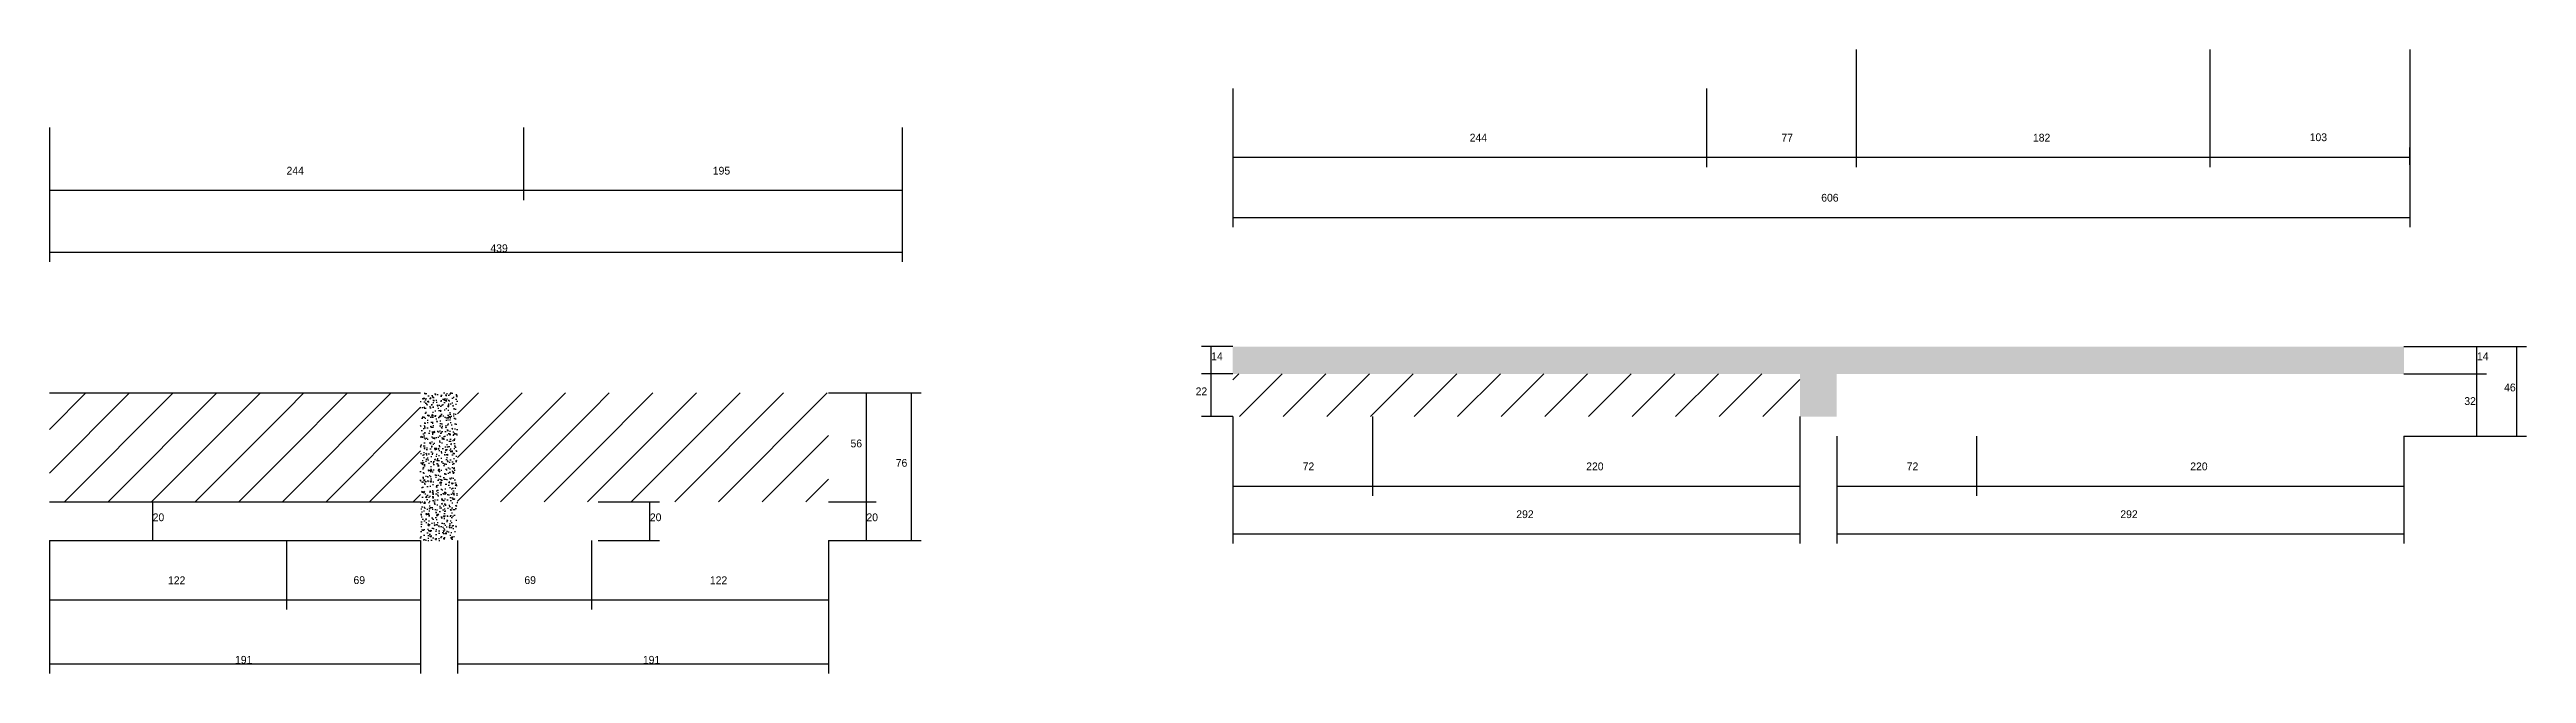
# Model space of a CAD drawing. Header units: metres. Extents: x 51528 to 133537, y 28019 to 29041.
# Drawn here: x 130749 to 132025, y 28720 to 29041 of the extents above; entities that cross this region are included whole.
import ezdxf

# ---------------------------------------------------------------- set-up
doc = ezdxf.new("R2010")
doc.units = ezdxf.units.M
for name, color, linetype in [('COTA', 2, 'Continuous'), ('Hachura', 8, 'Continuous'), ('Paineis', 7, 'Continuous')]:
    doc.layers.add(name, color=color, linetype=linetype)

msp = doc.modelspace()

# ---------------------------------------------------------------- texts
at = {"layer": 'COTA'}
for s, p in [('244', (131480.6, 28994)), ('77', (131641.1, 28994)), ('182', (131770.6, 28994)), ('103', (131913.1, 28994.2)), ('244', (130871.4, 28977)), ('195', (131090.9, 28977)), ('606', (131661.6, 28963.1)), ('439', (130976.4, 28937.1)), ('14', (131347.5, 28881.5)), ('14', (131999.2, 28881.5)), ('22', (131339.5, 28863.5)), ('32', (131992.7, 28858.5)), ('46', (132013.2, 28865.5)), ('56', (131161.8, 28836.7)), ('76', (131185.1, 28826.7)), ('72', (131394.6, 28824.9)), ('220', (131540.6, 28824.9)), ('72', (131705.6, 28824.9)), ('220', (131851.6, 28824.9)), ('20', (130802.5, 28798.7)), ('20', (131058.5, 28798.7)), ('20', (131170, 28798.7)), ('292', (131504.6, 28800.3)), ('292', (131815.6, 28800.3)), ('122', (130810.4, 28766.3)), ('69', (130905.9, 28766.4)), ('69', (130993.9, 28766.4)), ('122', (131089.4, 28766.3)), ('191', (130844.9, 28725.4)), ('191', (131054.9, 28725.4))]:
    msp.add_text(s, height=4, dxfattribs=at).set_placement(p)

# ---------------------------------------------------------------- hatches: boundary and pattern name
at = {"layer": 'COTA'}
h = msp.add_hatch(dxfattribs=at)
h.set_pattern_fill('AR-CONC', scale=0.03)
h.paths.add_polyline_path([(131358.6, 28888.5), (131358.6, 28874.5), (131650.6, 28874.5), (131650.6, 28852.5), (131669.6, 28852.5), (131669.6, 28874.5), (131961.6, 28874.5), (131961.6, 28888.5)])
h = msp.add_hatch(dxfattribs=at)
h.set_pattern_fill('AR-CONC', scale=0.03)
h.paths.add_polyline_path([(130959.4, 28864.7), (130940.4, 28864.7), (130940.4, 28864.7), (130940.4, 28788.7), (130940.4, 28788.7), (130959.4, 28788.7), (130959.4, 28788.7), (130959.4, 28864.7)])
at = {"layer": 'Hachura'}
h = msp.add_hatch(dxfattribs=at)
h.set_pattern_fill('ANSI31', scale=5)
h.paths.add_polyline_path([(131358.6, 28874.5), (131358.6, 28852.5), (131430.6, 28852.5), (131430.6, 28874.5)])
h = msp.add_hatch(dxfattribs=at)
h.set_pattern_fill('ANSI31', scale=5)
h.paths.add_polyline_path([(131650.6, 28852.5), (131650.6, 28874.5), (131430.6, 28874.5), (131430.6, 28852.5)])
h = msp.add_hatch(dxfattribs=at)
h.set_pattern_fill('ANSI31', scale=5)
h.paths.add_polyline_path([(130871.4, 28864.7), (130749.4, 28864.7), (130749.4, 28808.7), (130871.4, 28808.7)])
h = msp.add_hatch(dxfattribs=at)
h.set_pattern_fill('ANSI31', scale=5)
h.paths.add_polyline_path([(130871.4, 28864.7), (130871.4, 28808.7), (130940.4, 28808.7), (130940.4, 28864.7)])
h = msp.add_hatch(dxfattribs=at)
h.set_pattern_fill('ANSI31', scale=5)
h.paths.add_polyline_path([(130959.4, 28864.7), (130959.4, 28808.7), (131028.4, 28808.7), (131028.4, 28864.7)])
h = msp.add_hatch(dxfattribs=at)
h.set_pattern_fill('ANSI31', scale=5)
h.paths.add_polyline_path([(131028.4, 28864.7), (131028.4, 28808.7), (131150.4, 28808.7), (131150.4, 28864.7)])

# ---------------------------------------------------------------- linework, layer by layer
at = {"layer": 'COTA'}
for p, q in [((131679.6, 29041.3), (131679.6, 28980.9)), ((131861.6, 29041.3), (131861.6, 28980.9)), ((131964.6, 29041.3), (131964.6, 28950)), ((131358.6, 29021.3), (131358.6, 28980.9)), ((131358.6, 29021.3), (131358.6, 28950)), ((131602.6, 29021.3), (131602.6, 28980.9)), ((131602.6, 29021.3), (131602.6, 28980.9)), ((131679.6, 29021.3), (131679.6, 28980.9)), ((131861.6, 29021.3), (131861.6, 28980.9)), ((130749.4, 29001.2), (130749.4, 28932.1)), ((130749.4, 29001.2), (130749.4, 28963.9)), ((130993.4, 29001.2), (130993.4, 28963.9)), ((130993.4, 29001.2), (130993.4, 28963.9)), ((131188.4, 29001.2), (131188.4, 28932.1)), ((131188.4, 29001.2), (131188.4, 28963.9)), ((131964.6, 28982.1), (131964.6, 28990.9)), ((131358.6, 28985.9), (131602.6, 28985.9)), ((131602.6, 28985.9), (131679.6, 28985.9)), ((131679.6, 28985.9), (131861.6, 28985.9)), ((131861.6, 28985.9), (131964.6, 28985.9)), ((130749.4, 28968.9), (130993.4, 28968.9)), ((130993.4, 28968.9), (131188.4, 28968.9)), ((131358.6, 28955), (131964.6, 28955)), ((130749.4, 28937.1), (131188.4, 28937.1)), ((131358.6, 28888.5), (131342.5, 28888.5)), ((131347.5, 28874.5), (131347.5, 28888.5)), ((131961.6, 28888.5), (132004.2, 28888.5)), ((131961.6, 28888.5), (132024.7, 28888.5)), ((131999.2, 28874.5), (131999.2, 28888.5)), ((132019.7, 28842.5), (132019.7, 28888.5)), ((131358.6, 28874.5), (131342.5, 28874.5)), ((131358.6, 28874.5), (131342.5, 28874.5)), ((131347.5, 28852.5), (131347.5, 28874.5)), ((131961.6, 28874.5), (132004.2, 28874.5)), ((131961.6, 28874.5), (132004.2, 28874.5)), ((131999.2, 28842.5), (131999.2, 28874.5)), ((131150.4, 28864.7), (131175, 28864.7)), ((131150.4, 28864.7), (131198.2, 28864.7)), ((131170, 28808.7), (131170, 28864.7)), ((131193.2, 28788.7), (131193.2, 28864.7)), ((131358.6, 28852.5), (131342.5, 28852.5)), ((131358.6, 28852.5), (131358.6, 28811.8)), ((131358.6, 28852.5), (131358.6, 28787.2)), ((131430.6, 28852.5), (131430.6, 28811.8)), ((131430.6, 28852.5), (131430.6, 28811.8)), ((131650.6, 28852.5), (131650.6, 28811.8)), ((131650.6, 28852.5), (131650.6, 28787.2)), ((131669.6, 28842.5), (131669.6, 28811.8)), ((131669.6, 28842.5), (131669.6, 28787.2)), ((131741.6, 28842.5), (131741.6, 28811.8)), ((131741.6, 28842.5), (131741.6, 28811.8)), ((131961.6, 28842.5), (131961.6, 28811.8)), ((131961.6, 28842.5), (131961.6, 28787.2)), ((131961.6, 28842.5), (132004.2, 28842.5)), ((131961.6, 28842.5), (132024.7, 28842.5)), ((131358.6, 28816.8), (131430.6, 28816.8)), ((131430.6, 28816.8), (131650.6, 28816.8)), ((131669.6, 28816.8), (131741.6, 28816.8)), ((131741.6, 28816.8), (131961.6, 28816.8)), ((130767.9, 28808.7), (130807.5, 28808.7)), ((130802.5, 28788.7), (130802.5, 28808.7)), ((131031.9, 28808.7), (131063.5, 28808.7)), ((131058.5, 28788.7), (131058.5, 28808.7)), ((131150.4, 28808.7), (131175, 28808.7)), ((131150.4, 28808.7), (131175, 28808.7)), ((131170, 28788.7), (131170, 28808.7)), ((130749.4, 28788.7), (130749.4, 28720.4)), ((130749.4, 28788.7), (130749.4, 28753.3)), ((130767.9, 28788.7), (130807.5, 28788.7)), ((130871.4, 28788.7), (130871.4, 28753.3)), ((130871.4, 28788.7), (130871.4, 28753.3)), ((130940.4, 28788.7), (130940.4, 28720.4)), ((130940.4, 28788.7), (130940.4, 28753.3)), ((130959.4, 28788.7), (130959.4, 28720.4)), ((130959.4, 28788.7), (130959.4, 28753.3)), ((131028.4, 28788.7), (131028.4, 28753.3)), ((131028.4, 28788.7), (131028.4, 28753.3)), ((131031.9, 28788.7), (131063.5, 28788.7)), ((131150.4, 28788.7), (131150.4, 28720.4)), ((131150.4, 28788.7), (131150.4, 28753.3)), ((131150.4, 28788.7), (131175, 28788.7)), ((131150.4, 28788.7), (131198.2, 28788.7)), ((131358.6, 28792.2), (131650.6, 28792.2)), ((131669.6, 28792.2), (131961.6, 28792.2)), ((130749.4, 28758.3), (130871.4, 28758.3)), ((130871.4, 28758.3), (130940.4, 28758.3)), ((130959.4, 28758.3), (131028.4, 28758.3)), ((131028.4, 28758.3), (131150.4, 28758.3)), ((130749.4, 28725.4), (130940.4, 28725.4)), ((130959.4, 28725.4), (131150.4, 28725.4))]:
    msp.add_line(p, q, dxfattribs=at)
at = {"layer": 'Paineis'}
for p, q in [((130749.4, 28864.7), (130940.4, 28864.7)), ((130749.4, 28808.7), (130940.4, 28808.7)), ((130749.4, 28788.7), (130940.4, 28788.7))]:
    msp.add_line(p, q, dxfattribs=at)

msp.set_redraw_order([(e.dxf.handle, doc.entitydb.next_handle()) for e in msp.query("TEXT MTEXT ATTDEF DIMENSION ARC_DIMENSION")])  # texts and dimensions are drawn at this point

doc.saveas('drawing.dxf')
